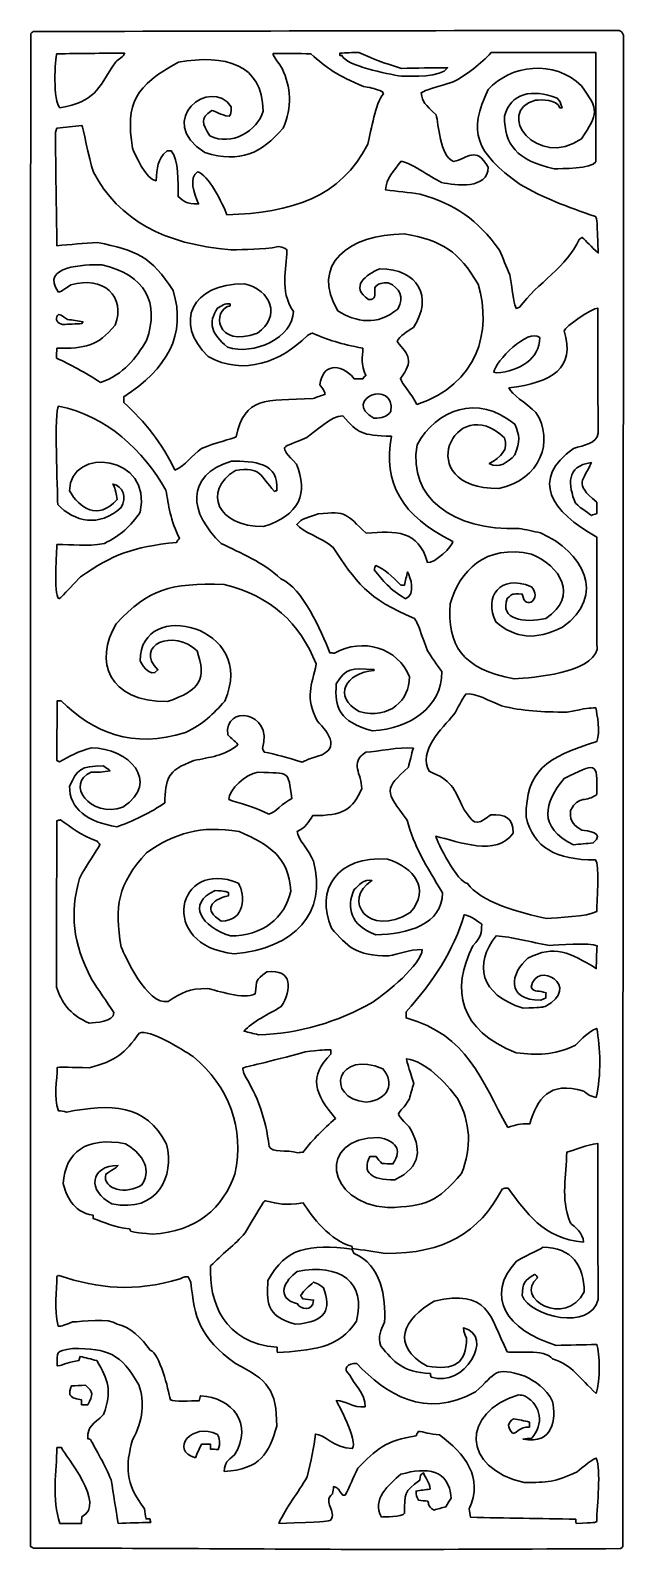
# Model space of a CAD drawing. Header units: centimetres. Extents: x 9.1 to 16.2, y -9 to 9.
import ezdxf

# ---------------------------------------------------------------- set-up
doc = ezdxf.new("R2010")
doc.units = ezdxf.units.CM
doc.header["$MEASUREMENT"] = 0
doc.layers.add('layer 1', color=7, linetype='Continuous')

msp = doc.modelspace()

# ---------------------------------------------------------------- linework, layer by layer
at = {"layer": 'layer 1', "color": 250, "lineweight": 30}
for points, knots in [([(13.34675, -9.00021), (11.95674, -8.9927), (10.56673, -8.9852), (9.17672, -8.98145), (9.17672, -8.98145), (9.16322, -8.97394), (9.14973, -8.96644), (9.14073, -8.96269), (9.14073, -8.96269), (9.14073, -2.98613), (9.14073, 2.99044), (9.14523, 8.96325), (9.14523, 8.96325), (9.15423, 8.97075), (9.16322, 8.97826), (9.17222, 8.98576), (9.17222, 8.98576), (11.48441, 8.99326), (13.80109, 8.99702), (16.11778, 9.00077), (16.11778, 9.00077), (16.14927, 8.98576), (16.14927, 8.98576), (16.17176, 8.94449), (16.17176, 8.94449), (16.16726, 2.97543), (16.16276, -2.99363), (16.16276, -8.96644), (16.16276, -8.96644), (16.15377, -8.97394), (16.14477, -8.98145), (16.13577, -8.98895), (16.13577, -8.98895), (15.2046, -8.9927), (14.27343, -8.99645), (13.34675, -9.00021)], [0, 0, 0, 0, 0.1, 0.1, 0.1, 0.1, 0.2, 0.2, 0.2, 0.2, 0.3, 0.3, 0.3, 0.3, 0.4, 0.4, 0.4, 0.4, 0.5, 0.5, 0.5, 0.5, 0.6, 0.6, 0.6, 0.6, 0.7, 0.7, 0.7, 0.7, 0.8, 0.8, 0.8, 0.8, 1, 1, 1, 1]), ([(9.49161, 8.08158), (9.40614, 8.15287), (9.42863, 8.67812), (9.45562, 8.72314), (9.45562, 8.72314), (9.72103, 8.72689), (9.98643, 8.73064), (10.25634, 8.73064), (10.25634, 8.73064), (10.25634, 8.69687), (10.17987, 8.65185), (10.15288, 8.62934), (10.15288, 8.62934), (9.91896, 8.28043), (9.91896, 8.16787), (9.49161, 8.08158)], [0, 0, 0, 0, 0.2, 0.2, 0.2, 0.2, 0.4, 0.4, 0.4, 0.4, 0.6, 0.6, 0.6, 0.6, 1, 1, 1, 1]), ([(11.47091, 6.81724), (11.41243, 6.95605), (11.25049, 7.29747), (11.12004, 7.32373), (11.12004, 7.32373), (11.01657, 7.25995), (11.07955, 7.06861), (11.13353, 6.9448), (11.13353, 6.9448), (10.97609, 6.9448), (10.97159, 6.97481), (10.89062, 7.03109), (10.89062, 7.03109), (10.89062, 7.20742), (10.90411, 7.46254), (10.80965, 7.5751), (10.80965, 7.5751), (10.79165, 7.5751), (10.77366, 7.5751), (10.76016, 7.5751), (10.76016, 7.5751), (10.63871, 7.46254), (10.6477, 7.37625), (10.62971, 7.21868), (10.62971, 7.21868), (10.51725, 7.21868), (10.3688, 7.55634), (10.35081, 7.60511), (10.35081, 7.60511), (10.26534, 8.14161), (10.38679, 8.34421), (10.89512, 8.62559), (10.89512, 8.62559), (11.43942, 8.71563), (11.89826, 8.61058), (11.89826, 8.04407), (11.89826, 8.04407), (11.83529, 7.80771), (11.5204, 7.62387), (11.26848, 7.75143), (11.26848, 7.75143), (11.17852, 7.90525), (11.14703, 7.95027), (11.29098, 8.05157), (11.29098, 8.05157), (11.34046, 8.04782), (11.38544, 7.99529), (11.4979, 7.98404), (11.4979, 7.98404), (11.5204, 8.0178), (11.5204, 8.0178), (11.5204, 8.09659), (11.5204, 8.09659), (11.28648, 8.46051), (10.59822, 7.93527), (11.21, 7.55259), (11.21, 7.55259), (11.63735, 7.42503), (11.87127, 7.54508), (12.13668, 7.84147), (12.13668, 7.84147), (12.24464, 8.09284), (12.23115, 8.3292), (12.12318, 8.55056), (12.12318, 8.55056), (12.01522, 8.70813), (12.01522, 8.70813), (12.01972, 8.72689), (12.01972, 8.72689), (12.16817, 8.72689), (12.31662, 8.72689), (12.46506, 8.72314), (12.46506, 8.72314), (12.654, 8.55431), (12.77545, 8.46426), (13.09034, 8.3367), (13.09034, 8.3367), (13.2118, 8.31419), (13.2118, 8.31419), (13.31527, 8.27292), (13.31527, 8.27292), (13.31527, 8.26542), (13.31976, 8.25792), (13.32426, 8.25041), (13.32426, 8.25041), (13.2253, 8.12661), (13.18481, 7.83022), (13.13983, 7.65388), (13.13983, 7.65388), (12.82494, 7.02359), (12.23115, 6.836), (11.47091, 6.81724)], [0, 0, 0, 0, 0.04166667, 0.04166667, 0.04166667, 0.04166667, 0.08333333, 0.08333333, 0.08333333, 0.08333333, 0.125, 0.125, 0.125, 0.125, 0.16666667, 0.16666667, 0.16666667, 0.16666667, 0.20833333, 0.20833333, 0.20833333, 0.20833333, 0.25, 0.25, 0.25, 0.25, 0.29166667, 0.29166667, 0.29166667, 0.29166667, 0.33333333, 0.33333333, 0.33333333, 0.33333333, 0.375, 0.375, 0.375, 0.375, 0.41666667, 0.41666667, 0.41666667, 0.41666667, 0.45833333, 0.45833333, 0.45833333, 0.45833333, 0.5, 0.5, 0.5, 0.5, 0.54166667, 0.54166667, 0.54166667, 0.54166667, 0.58333333, 0.58333333, 0.58333333, 0.58333333, 0.625, 0.625, 0.625, 0.625, 0.66666667, 0.66666667, 0.66666667, 0.66666667, 0.70833333, 0.70833333, 0.70833333, 0.70833333, 0.75, 0.75, 0.75, 0.75, 0.79166667, 0.79166667, 0.79166667, 0.79166667, 0.83333333, 0.83333333, 0.83333333, 0.83333333, 0.875, 0.875, 0.875, 0.875, 0.91666667, 0.91666667, 0.91666667, 0.91666667, 1, 1, 1, 1]), ([(13.54019, 8.45676), (13.36475, 8.49053), (12.88342, 8.57682), (12.83393, 8.70438), (12.83393, 8.70438), (12.82494, 8.70438), (12.81594, 8.70438), (12.80694, 8.70438), (12.80694, 8.70438), (12.80694, 8.71563), (12.80694, 8.72314), (12.80694, 8.73064), (12.80694, 8.73064), (12.87892, 8.73439), (12.95539, 8.73814), (13.03186, 8.73814), (13.03186, 8.73814), (13.18031, 8.67436), (13.34226, 8.60683), (13.54019, 8.55056), (13.54019, 8.55056), (13.72012, 8.55431), (13.90006, 8.55806), (14.08449, 8.55806), (14.08449, 8.55806), (14.01252, 8.438), (13.65715, 8.46051), (13.54019, 8.45676)], [0, 0, 0, 0, 0.125, 0.125, 0.125, 0.125, 0.25, 0.25, 0.25, 0.25, 0.375, 0.375, 0.375, 0.375, 0.5, 0.5, 0.5, 0.5, 0.625, 0.625, 0.625, 0.625, 0.75, 0.75, 0.75, 0.75, 1, 1, 1, 1]), ([(14.90321, 5.70296), (14.88072, 5.74048), (14.88072, 5.74048), (14.82224, 6.1044), (14.82224, 6.1044), (14.78175, 6.20195), (14.74126, 6.2995), (14.70078, 6.39704), (14.70078, 6.39704), (14.43537, 6.76471), (14.17896, 6.9373), (13.76061, 7.0611), (13.76061, 7.0611), (13.62116, 7.07986), (13.48621, 7.09487), (13.35125, 7.10988), (13.35125, 7.10988), (13.35125, 7.25244), (13.45472, 7.33498), (13.53119, 7.44754), (13.53119, 7.44754), (13.62566, 7.44754), (13.88207, 7.2637), (14.01252, 7.19992), (14.01252, 7.19992), (14.18346, 7.15865), (14.56583, 7.11738), (14.56583, 7.38), (14.56583, 7.38), (14.41738, 7.63888), (14.32291, 7.4813), (14.15647, 7.44754), (14.15647, 7.44754), (13.98553, 7.51882), (13.98103, 7.894), (13.94954, 7.99905), (13.94954, 7.99905), (13.81459, 8.13036), (13.7876, 8.14536), (13.7741, 8.26167), (13.7741, 8.26167), (13.81459, 8.28793), (13.81459, 8.28793), (14.15197, 8.38923), (14.15197, 8.38923), (14.31391, 8.47927), (14.48036, 8.60308), (14.60181, 8.73814), (14.60181, 8.73814), (15.01567, 8.73814), (15.42952, 8.73814), (15.84338, 8.73814), (15.84338, 8.73814), (15.84338, 8.30669), (15.84338, 7.87524), (15.84338, 7.44378), (15.84338, 7.44378), (15.79389, 7.36125), (15.42952, 7.36125), (15.34855, 7.36125), (15.34855, 7.36125), (14.89871, 7.45879), (14.75926, 7.65013), (14.75926, 7.98404), (14.75926, 7.98404), (14.83123, 8.26167), (15.08764, 8.31044), (15.38454, 8.19789), (15.38454, 8.19789), (15.42053, 8.16037), (15.42053, 8.16037), (15.44302, 8.08158), (15.44302, 8.08158), (15.43402, 8.08158), (15.42502, 8.08158), (15.41603, 8.08158), (15.41603, 8.08158), (15.37554, 8.19039), (15.2001, 8.17538), (15.12813, 8.17538), (15.12813, 8.17538), (14.6288, 8.03656), (15.15062, 7.34624), (15.67244, 7.71766), (15.67244, 7.71766), (15.87037, 8.0178), (15.88386, 8.05157), (15.67244, 8.34421), (15.67244, 8.34421), (15.34855, 8.65936), (14.83123, 8.59558), (14.56583, 8.29919), (14.56583, 8.29919), (14.32741, 7.79645), (14.41288, 7.56009), (14.94369, 7.17366), (14.94369, 7.17366), (15.2181, 7.01983), (15.497, 6.91103), (15.83888, 6.79473), (15.83888, 6.79473), (15.85687, 6.75721), (15.85687, 6.75721), (15.87037, 6.36328), (15.87037, 6.36328), (15.7804, 6.43831), (15.73541, 6.50209), (15.68143, 6.54711), (15.68143, 6.54711), (15.66794, 6.53961), (15.65444, 6.5321), (15.64545, 6.5246), (15.64545, 6.5246), (15.506, 6.2057), (15.14612, 6.00311), (14.93919, 5.72172), (14.93919, 5.72172), (14.9257, 5.71797), (14.9122, 5.71047), (14.90321, 5.70296)], [0, 0, 0, 0, 0.03225806, 0.03225806, 0.03225806, 0.03225806, 0.06451613, 0.06451613, 0.06451613, 0.06451613, 0.09677419, 0.09677419, 0.09677419, 0.09677419, 0.12903226, 0.12903226, 0.12903226, 0.12903226, 0.16129032, 0.16129032, 0.16129032, 0.16129032, 0.19354839, 0.19354839, 0.19354839, 0.19354839, 0.22580645, 0.22580645, 0.22580645, 0.22580645, 0.25806452, 0.25806452, 0.25806452, 0.25806452, 0.29032258, 0.29032258, 0.29032258, 0.29032258, 0.32258065, 0.32258065, 0.32258065, 0.32258065, 0.35483871, 0.35483871, 0.35483871, 0.35483871, 0.38709677, 0.38709677, 0.38709677, 0.38709677, 0.41935484, 0.41935484, 0.41935484, 0.41935484, 0.4516129, 0.4516129, 0.4516129, 0.4516129, 0.48387097, 0.48387097, 0.48387097, 0.48387097, 0.51612903, 0.51612903, 0.51612903, 0.51612903, 0.5483871, 0.5483871, 0.5483871, 0.5483871, 0.58064516, 0.58064516, 0.58064516, 0.58064516, 0.61290323, 0.61290323, 0.61290323, 0.61290323, 0.64516129, 0.64516129, 0.64516129, 0.64516129, 0.67741935, 0.67741935, 0.67741935, 0.67741935, 0.70967742, 0.70967742, 0.70967742, 0.70967742, 0.74193548, 0.74193548, 0.74193548, 0.74193548, 0.77419355, 0.77419355, 0.77419355, 0.77419355, 0.80645161, 0.80645161, 0.80645161, 0.80645161, 0.83870968, 0.83870968, 0.83870968, 0.83870968, 0.87096774, 0.87096774, 0.87096774, 0.87096774, 0.90322581, 0.90322581, 0.90322581, 0.90322581, 0.93548387, 0.93548387, 0.93548387, 0.93548387, 1, 1, 1, 1]), ([(10.85463, 3.78956), (10.69719, 4.11222), (10.49925, 4.36358), (10.24734, 4.59244), (10.24734, 4.59244), (10.24734, 4.61495), (10.24734, 4.63746), (10.24734, 4.65997), (10.24734, 4.65997), (10.76016, 4.98263), (10.99408, 5.40282), (10.83214, 5.91682), (10.83214, 5.91682), (10.57573, 6.32576), (10.39129, 6.39329), (9.93695, 6.48708), (9.93695, 6.48708), (9.77501, 6.47583), (9.61307, 6.46457), (9.45562, 6.44957), (9.45562, 6.44957), (9.44662, 6.89978), (9.44213, 7.34999), (9.43763, 7.79645), (9.43763, 7.79645), (9.44213, 7.81146), (9.44662, 7.82646), (9.45562, 7.84147), (9.45562, 7.84147), (9.55459, 7.85273), (9.65355, 7.86398), (9.75252, 7.87524), (9.75252, 7.87524), (9.76601, 7.86023), (9.82899, 7.49631), (9.88747, 7.31998), (9.88747, 7.31998), (10.19336, 6.75346), (10.71968, 6.46832), (11.5159, 6.40079), (11.5159, 6.40079), (11.69583, 6.40454), (11.87127, 6.40079), (12.0827, 6.43831), (12.0827, 6.43831), (12.14568, 6.42706), (12.14568, 6.42706), (12.18166, 6.40079), (12.18166, 6.40079), (12.18166, 6.15318), (12.0872, 5.93557), (12.25814, 5.6692), (12.25814, 5.6692), (12.25814, 5.36531), (11.7858, 5.1402), (11.47541, 5.249), (11.47541, 5.249), (11.28648, 5.40658), (11.24149, 5.53414), (11.35845, 5.71047), (11.35845, 5.71047), (11.40344, 5.72923), (11.44392, 5.77425), (11.5069, 5.75924), (11.5069, 5.75924), (11.5069, 5.75174), (11.5069, 5.74423), (11.5069, 5.73673), (11.5069, 5.73673), (11.28648, 5.69171), (11.33596, 5.22649), (11.83079, 5.41408), (11.83079, 5.41408), (12.11869, 5.61292), (11.99273, 5.92432), (11.67784, 5.99935), (11.67784, 5.99935), (11.04806, 5.99935), (10.83664, 5.54164), (11.24599, 5.13645), (11.24599, 5.13645), (11.67784, 4.90384), (12.10519, 5.07267), (12.42458, 5.38406), (12.42458, 5.38406), (12.44257, 5.39532), (12.46057, 5.40658), (12.48306, 5.41408), (12.48306, 5.41408), (12.67199, 5.33154), (12.81594, 5.28652), (13.08135, 5.23399), (13.08135, 5.23399), (13.07685, 5.12519), (13.05436, 5.04641), (13.11733, 4.91134), (13.11733, 4.91134), (13.10384, 4.90009), (13.09034, 4.88883), (13.08135, 4.87382), (13.08135, 4.87382), (13.04536, 4.87382), (13.00937, 4.87382), (12.97788, 4.87382), (12.97788, 4.87382), (12.80245, 5.08017), (12.60002, 5.0389), (12.57303, 4.80254), (12.57303, 4.80254), (12.63151, 4.72), (12.63151, 4.72), (12.63151, 4.68624), (12.63151, 4.68624), (12.58202, 4.67123), (12.53704, 4.65622), (12.49205, 4.63746), (12.49205, 4.63746), (11.92076, 4.61495), (11.68234, 4.66373), (11.57888, 4.1835), (11.57888, 4.1835), (11.52939, 4.16099), (11.32696, 4.11222), (11.16952, 4.04844), (11.16952, 4.04844), (11.05256, 3.9659), (10.98059, 3.84209), (10.85463, 3.78956)], [0, 0, 0, 0, 0.03030303, 0.03030303, 0.03030303, 0.03030303, 0.06060606, 0.06060606, 0.06060606, 0.06060606, 0.09090909, 0.09090909, 0.09090909, 0.09090909, 0.12121212, 0.12121212, 0.12121212, 0.12121212, 0.15151515, 0.15151515, 0.15151515, 0.15151515, 0.18181818, 0.18181818, 0.18181818, 0.18181818, 0.21212121, 0.21212121, 0.21212121, 0.21212121, 0.24242424, 0.24242424, 0.24242424, 0.24242424, 0.27272727, 0.27272727, 0.27272727, 0.27272727, 0.3030303, 0.3030303, 0.3030303, 0.3030303, 0.33333333, 0.33333333, 0.33333333, 0.33333333, 0.36363636, 0.36363636, 0.36363636, 0.36363636, 0.39393939, 0.39393939, 0.39393939, 0.39393939, 0.42424242, 0.42424242, 0.42424242, 0.42424242, 0.45454545, 0.45454545, 0.45454545, 0.45454545, 0.48484848, 0.48484848, 0.48484848, 0.48484848, 0.51515152, 0.51515152, 0.51515152, 0.51515152, 0.54545455, 0.54545455, 0.54545455, 0.54545455, 0.57575758, 0.57575758, 0.57575758, 0.57575758, 0.60606061, 0.60606061, 0.60606061, 0.60606061, 0.63636364, 0.63636364, 0.63636364, 0.63636364, 0.66666667, 0.66666667, 0.66666667, 0.66666667, 0.6969697, 0.6969697, 0.6969697, 0.6969697, 0.72727273, 0.72727273, 0.72727273, 0.72727273, 0.75757576, 0.75757576, 0.75757576, 0.75757576, 0.78787879, 0.78787879, 0.78787879, 0.78787879, 0.81818182, 0.81818182, 0.81818182, 0.81818182, 0.84848485, 0.84848485, 0.84848485, 0.84848485, 0.87878788, 0.87878788, 0.87878788, 0.87878788, 0.90909091, 0.90909091, 0.90909091, 0.90909091, 0.93939394, 0.93939394, 0.93939394, 0.93939394, 1, 1, 1, 1]), ([(13.72012, 4.56618), (13.66614, 4.68999), (13.54468, 4.80629), (13.52669, 4.87758), (13.52669, 4.87758), (13.68863, 5.08767), (13.62566, 5.15146), (13.48621, 5.31278), (13.48621, 5.31278), (13.5132, 5.38406), (13.61666, 5.43659), (13.67964, 5.48161), (13.67964, 5.48161), (13.91805, 5.83803), (13.73812, 6.17569), (13.28378, 6.17569), (13.28378, 6.17569), (13.11284, 6.10816), (12.9239, 5.96184), (13.14882, 5.81177), (13.14882, 5.81177), (13.33326, 5.81177), (13.08135, 6.01061), (13.38274, 6.01061), (13.38274, 6.01061), (13.52219, 5.94683), (13.57168, 5.84553), (13.4952, 5.69921), (13.4952, 5.69921), (13.25229, 5.49662), (13.00038, 5.54164), (12.78445, 5.6767), (12.78445, 5.6767), (12.45607, 6.22446), (12.91041, 6.58838), (13.57168, 6.58838), (13.57168, 6.58838), (14.02602, 6.51335), (14.21495, 6.38203), (14.44887, 5.99185), (14.44887, 5.99185), (14.61531, 5.42909), (14.43987, 4.80629), (13.72012, 4.56618)], [0, 0, 0, 0, 0.08333333, 0.08333333, 0.08333333, 0.08333333, 0.16666667, 0.16666667, 0.16666667, 0.16666667, 0.25, 0.25, 0.25, 0.25, 0.33333333, 0.33333333, 0.33333333, 0.33333333, 0.41666667, 0.41666667, 0.41666667, 0.41666667, 0.5, 0.5, 0.5, 0.5, 0.58333333, 0.58333333, 0.58333333, 0.58333333, 0.66666667, 0.66666667, 0.66666667, 0.66666667, 0.75, 0.75, 0.75, 0.75, 0.83333333, 0.83333333, 0.83333333, 0.83333333, 1, 1, 1, 1]), ([(9.97294, 4.8288), (9.78401, 4.95261), (9.61307, 5.0389), (9.45112, 5.11769), (9.45112, 5.11769), (9.45112, 5.15896), (9.45112, 5.19648), (9.45562, 5.23399), (9.45562, 5.23399), (9.7885, 5.23399), (9.93695, 5.25275), (10.14388, 5.50787), (10.14388, 5.50787), (10.27883, 5.84928), (9.99993, 6.10065), (9.62206, 5.98435), (9.62206, 5.98435), (9.49611, 5.90181), (9.49611, 5.90181), (9.46912, 5.90181), (9.46912, 5.90181), (9.25769, 6.2132), (9.77501, 6.22446), (9.98643, 6.22446), (9.98643, 6.22446), (10.50375, 6.10065), (10.67469, 5.778), (10.51725, 5.32779), (10.51725, 5.32779), (10.39129, 5.11394), (10.24734, 4.92635), (9.97294, 4.8288)], [0, 0, 0, 0, 0.11111111, 0.11111111, 0.11111111, 0.11111111, 0.22222222, 0.22222222, 0.22222222, 0.22222222, 0.33333333, 0.33333333, 0.33333333, 0.33333333, 0.44444444, 0.44444444, 0.44444444, 0.44444444, 0.55555556, 0.55555556, 0.55555556, 0.55555556, 0.66666667, 0.66666667, 0.66666667, 0.66666667, 0.77777778, 0.77777778, 0.77777778, 0.77777778, 1, 1, 1, 1]), ([(9.5231, 5.51538), (9.42413, 5.54164), (9.44662, 5.60167), (9.47362, 5.63543), (9.47362, 5.63543), (9.50061, 5.63168), (9.50061, 5.63168), (9.58158, 5.5754), (9.58158, 5.5754), (9.64006, 5.5679), (9.70303, 5.5604), (9.76601, 5.54914), (9.76601, 5.54914), (9.76151, 5.54164), (9.75702, 5.53414), (9.75252, 5.52663), (9.75252, 5.52663), (9.67604, 5.52288), (9.59957, 5.51913), (9.5231, 5.51538)], [0, 0, 0, 0, 0.16666667, 0.16666667, 0.16666667, 0.16666667, 0.33333333, 0.33333333, 0.33333333, 0.33333333, 0.5, 0.5, 0.5, 0.5, 0.66666667, 0.66666667, 0.66666667, 0.66666667, 1, 1, 1, 1]), ([(14.87622, 1.31715), (14.25094, 1.4297), (14.08, 1.72609), (14.11598, 2.20632), (14.11598, 2.20632), (14.22395, 2.59275), (14.53434, 2.91915), (15.07865, 2.79535), (15.07865, 2.79535), (15.41603, 2.65653), (15.64994, 2.30011), (15.24959, 2.03374), (15.24959, 2.03374), (14.98868, 1.97371), (14.70078, 2.01873), (14.79075, 2.2701), (14.79075, 2.2701), (14.86272, 2.33013), (14.83573, 2.32262), (14.97068, 2.32262), (14.97068, 2.32262), (15.00667, 2.10877), (15.2091, 2.27385), (15.07865, 2.40891), (15.07865, 2.40891), (14.70078, 2.56649), (14.51184, 2.28135), (14.65579, 1.99247), (14.65579, 1.99247), (14.89421, 1.79362), (15.11913, 1.77111), (15.44752, 1.92869), (15.44752, 1.92869), (15.97833, 2.30762), (15.68593, 2.82536), (15.18661, 3.04671), (15.18661, 3.04671), (15.10114, 3.06547), (15.01567, 3.08423), (14.9302, 3.09924), (14.9302, 3.09924), (14.14747, 3.07298), (13.61216, 3.46316), (13.72462, 4.08971), (13.72462, 4.08971), (13.94954, 4.50615), (14.43987, 4.70124), (14.88072, 4.33357), (14.88072, 4.33357), (14.93919, 4.19851), (14.95269, 4.13848), (14.88072, 3.96965), (14.88072, 3.96965), (14.80424, 3.88336), (14.69178, 3.80457), (14.57932, 3.86835), (14.57932, 3.86835), (14.71877, 3.94339), (14.81324, 4.03718), (14.75926, 4.17224), (14.75926, 4.17224), (14.17446, 4.74251), (13.63465, 3.57196), (14.69178, 3.57196), (14.69178, 3.57196), (15.18661, 3.67701), (15.35305, 4.13848), (15.13263, 4.47239), (15.13263, 4.47239), (15.01567, 4.58494), (14.84023, 4.68999), (14.81324, 4.76502), (14.81324, 4.76502), (15.33056, 4.8288), (15.60496, 4.99763), (15.46551, 5.44034), (15.46551, 5.44034), (15.479, 5.48911), (15.79839, 5.71047), (15.86587, 5.71047), (15.86587, 5.71047), (15.86587, 5.21899), (15.86587, 4.72375), (15.87037, 4.22852), (15.87037, 4.22852), (15.84788, 4.10096), (15.70842, 4.08971), (15.57797, 4.04844), (15.57797, 4.04844), (15.06065, 3.68076), (15.31256, 3.29808), (15.85237, 2.99794), (15.85237, 2.99794), (15.85237, 2.55523), (15.85237, 2.11252), (15.85687, 1.66606), (15.85687, 1.66606), (15.7894, 1.38468), (15.10564, 1.33216), (14.87622, 1.31715)], [0, 0, 0, 0, 0.03846154, 0.03846154, 0.03846154, 0.03846154, 0.07692308, 0.07692308, 0.07692308, 0.07692308, 0.11538462, 0.11538462, 0.11538462, 0.11538462, 0.15384615, 0.15384615, 0.15384615, 0.15384615, 0.19230769, 0.19230769, 0.19230769, 0.19230769, 0.23076923, 0.23076923, 0.23076923, 0.23076923, 0.26923077, 0.26923077, 0.26923077, 0.26923077, 0.30769231, 0.30769231, 0.30769231, 0.30769231, 0.34615385, 0.34615385, 0.34615385, 0.34615385, 0.38461538, 0.38461538, 0.38461538, 0.38461538, 0.42307692, 0.42307692, 0.42307692, 0.42307692, 0.46153846, 0.46153846, 0.46153846, 0.46153846, 0.5, 0.5, 0.5, 0.5, 0.53846154, 0.53846154, 0.53846154, 0.53846154, 0.57692308, 0.57692308, 0.57692308, 0.57692308, 0.61538462, 0.61538462, 0.61538462, 0.61538462, 0.65384615, 0.65384615, 0.65384615, 0.65384615, 0.69230769, 0.69230769, 0.69230769, 0.69230769, 0.73076923, 0.73076923, 0.73076923, 0.73076923, 0.76923077, 0.76923077, 0.76923077, 0.76923077, 0.80769231, 0.80769231, 0.80769231, 0.80769231, 0.84615385, 0.84615385, 0.84615385, 0.84615385, 0.88461538, 0.88461538, 0.88461538, 0.88461538, 0.92307692, 0.92307692, 0.92307692, 0.92307692, 1, 1, 1, 1]), ([(14.66479, 4.94136), (14.6513, 4.94511), (14.6423, 4.94886), (14.6333, 4.95261), (14.6333, 4.95261), (14.6513, 5.07642), (15.03816, 5.47786), (15.17761, 5.36155), (15.17761, 5.36155), (15.17761, 5.11019), (14.94369, 4.96762), (14.66479, 4.94136)], [0, 0, 0, 0, 0.25, 0.25, 0.25, 0.25, 0.5, 0.5, 0.5, 0.5, 1, 1, 1, 1]), ([(13.2118, 4.40485), (12.82044, 4.62621), (13.46371, 4.88508), (13.41423, 4.48364), (13.41423, 4.48364), (13.35125, 4.41236), (13.31527, 4.41236), (13.2118, 4.40485)], [0, 0, 0, 0, 0.33333333, 0.33333333, 0.33333333, 0.33333333, 1, 1, 1, 1]), ([(9.47811, 2.26635), (9.41064, 2.32262), (9.45562, 2.84037), (9.45562, 2.9079), (9.45562, 2.9079), (9.64456, 2.9154), (9.793, 2.87788), (10.01792, 2.92291), (10.01792, 2.92291), (10.20686, 3.0092), (10.33281, 3.12925), (10.44078, 3.29058), (10.44078, 3.29058), (10.60272, 3.9659), (9.60407, 4.0822), (9.60407, 3.5457), (9.60407, 3.5457), (9.72553, 3.33935), (9.93245, 3.18553), (10.17087, 3.44065), (10.17087, 3.44065), (10.13938, 3.59072), (10.13938, 3.59072), (10.11689, 3.62449), (10.11689, 3.62449), (10.24284, 3.60573), (10.28333, 3.46316), (10.21585, 3.34686), (10.21585, 3.34686), (9.95495, 3.10674), (9.66255, 3.17803), (9.46462, 3.38437), (9.46462, 3.38437), (9.46462, 3.54195), (9.41963, 4.5024), (9.47362, 4.54742), (9.47362, 4.54742), (10.04491, 4.43862), (10.48576, 4.01842), (10.74667, 3.5532), (10.74667, 3.5532), (10.77816, 3.37687), (10.80065, 3.18928), (10.90861, 2.98293), (10.90861, 2.98293), (10.89512, 2.96793), (10.88162, 2.95292), (10.87262, 2.93416), (10.87262, 2.93416), (10.34631, 2.87788), (10.12589, 2.79535), (9.73452, 2.52522), (9.73452, 2.52522), (9.5096, 2.28511), (9.5096, 2.28511), (9.47811, 2.26635)], [0, 0, 0, 0, 0.06666667, 0.06666667, 0.06666667, 0.06666667, 0.13333333, 0.13333333, 0.13333333, 0.13333333, 0.2, 0.2, 0.2, 0.2, 0.26666667, 0.26666667, 0.26666667, 0.26666667, 0.33333333, 0.33333333, 0.33333333, 0.33333333, 0.4, 0.4, 0.4, 0.4, 0.46666667, 0.46666667, 0.46666667, 0.46666667, 0.53333333, 0.53333333, 0.53333333, 0.53333333, 0.6, 0.6, 0.6, 0.6, 0.66666667, 0.66666667, 0.66666667, 0.66666667, 0.73333333, 0.73333333, 0.73333333, 0.73333333, 0.8, 0.8, 0.8, 0.8, 0.86666667, 0.86666667, 0.86666667, 0.86666667, 1, 1, 1, 1]), ([(13.19381, 0.70186), (12.80245, 0.81066), (12.74397, 0.97199), (12.76646, 1.25712), (12.76646, 1.25712), (12.87892, 1.44846), (12.9419, 1.44096), (13.2118, 1.4297), (13.2118, 1.4297), (13.2118, 1.42595), (13.2118, 1.4222), (13.2118, 1.4147), (13.2118, 1.4147), (12.87892, 1.39219), (12.71698, 1.10705), (13.03636, 0.93072), (13.03636, 0.93072), (13.40074, 0.82942), (13.63465, 1.06953), (13.63465, 1.33966), (13.63465, 1.33966), (13.4997, 1.68482), (13.07685, 1.81238), (12.74397, 1.62104), (12.74397, 1.62104), (12.72597, 1.62479), (12.70798, 1.62479), (12.68998, 1.62479), (12.68998, 1.62479), (12.58202, 1.89117), (12.3706, 2.39391), (12.10969, 2.50271), (12.10969, 2.50271), (11.89826, 2.7053), (11.63286, 2.80285), (11.40344, 2.92291), (11.40344, 2.92291), (11.02557, 3.27557), (10.96259, 3.72203), (11.52489, 3.89837), (11.52489, 3.89837), (11.7858, 3.89837), (12.09619, 3.87961), (12.06021, 3.5457), (12.06021, 3.5457), (12.05121, 3.5457), (12.04221, 3.54195), (12.03322, 3.5382), (12.03322, 3.5382), (11.86228, 3.72203), (11.88027, 3.83459), (11.56988, 3.78581), (11.56988, 3.78581), (11.17402, 3.5382), (11.35845, 3.12175), (11.90276, 3.12175), (11.90276, 3.12175), (12.33011, 3.24931), (12.43807, 3.52319), (12.29412, 3.86085), (12.29412, 3.86085), (12.0737, 4.10096), (12.10969, 4.04093), (12.41558, 4.176), (12.41558, 4.176), (12.51905, 4.24728), (12.70798, 4.43487), (12.84293, 4.43487), (12.84293, 4.43487), (13.02737, 4.22102), (13.06335, 4.20601), (13.41873, 4.191), (13.41873, 4.191), (13.31976, 3.64325), (13.54019, 3.24181), (14.14747, 2.94542), (14.14747, 2.94542), (14.14747, 2.89664), (13.93155, 2.67529), (13.84608, 2.6978), (13.84608, 2.6978), (13.73812, 3.08423), (13.47271, 3.06922), (13.12183, 3.04296), (13.12183, 3.04296), (12.87442, 3.27182), (12.89691, 3.30559), (12.55053, 3.27182), (12.55053, 3.27182), (12.43807, 3.23055), (12.3571, 3.22305), (12.29862, 3.14426), (12.29862, 3.14426), (12.3661, 3.05797), (12.58652, 2.99419), (12.73047, 2.87413), (12.73047, 2.87413), (12.99138, 2.47645), (13.13533, 2.25884), (13.69313, 2.03374), (13.69313, 2.03374), (13.72912, 1.97746), (13.72912, 1.97746), (13.84608, 1.65106), (13.84608, 1.65106), (13.90006, 1.56852), (13.95854, 1.48598), (14.01702, 1.40344), (14.01702, 1.40344), (14.01702, 0.98324), (13.64815, 0.72812), (13.19381, 0.70186)], [0, 0, 0, 0, 0.03448276, 0.03448276, 0.03448276, 0.03448276, 0.06896552, 0.06896552, 0.06896552, 0.06896552, 0.10344828, 0.10344828, 0.10344828, 0.10344828, 0.13793103, 0.13793103, 0.13793103, 0.13793103, 0.17241379, 0.17241379, 0.17241379, 0.17241379, 0.20689655, 0.20689655, 0.20689655, 0.20689655, 0.24137931, 0.24137931, 0.24137931, 0.24137931, 0.27586207, 0.27586207, 0.27586207, 0.27586207, 0.31034483, 0.31034483, 0.31034483, 0.31034483, 0.34482759, 0.34482759, 0.34482759, 0.34482759, 0.37931034, 0.37931034, 0.37931034, 0.37931034, 0.4137931, 0.4137931, 0.4137931, 0.4137931, 0.44827586, 0.44827586, 0.44827586, 0.44827586, 0.48275862, 0.48275862, 0.48275862, 0.48275862, 0.51724138, 0.51724138, 0.51724138, 0.51724138, 0.55172414, 0.55172414, 0.55172414, 0.55172414, 0.5862069, 0.5862069, 0.5862069, 0.5862069, 0.62068966, 0.62068966, 0.62068966, 0.62068966, 0.65517241, 0.65517241, 0.65517241, 0.65517241, 0.68965517, 0.68965517, 0.68965517, 0.68965517, 0.72413793, 0.72413793, 0.72413793, 0.72413793, 0.75862069, 0.75862069, 0.75862069, 0.75862069, 0.79310345, 0.79310345, 0.79310345, 0.79310345, 0.82758621, 0.82758621, 0.82758621, 0.82758621, 0.86206897, 0.86206897, 0.86206897, 0.86206897, 0.89655172, 0.89655172, 0.89655172, 0.89655172, 0.93103448, 0.93103448, 0.93103448, 0.93103448, 1, 1, 1, 1]), ([(15.7894, 3.25306), (15.7759, 3.27182), (15.67244, 3.3281), (15.60046, 3.39938), (15.60046, 3.39938), (15.51499, 3.61323), (15.4835, 3.83834), (15.7894, 3.87961), (15.7894, 3.87961), (15.69943, 3.6545), (15.56897, 3.647), (15.85237, 3.41064), (15.85237, 3.41064), (15.85237, 3.36561), (15.85237, 3.32059), (15.85237, 3.27557), (15.85237, 3.27557), (15.82988, 3.26807), (15.80739, 3.26056), (15.7894, 3.25306)], [0, 0, 0, 0, 0.16666667, 0.16666667, 0.16666667, 0.16666667, 0.33333333, 0.33333333, 0.33333333, 0.33333333, 0.5, 0.5, 0.5, 0.5, 0.66666667, 0.66666667, 0.66666667, 0.66666667, 1, 1, 1, 1]), ([(13.58517, 2.26635), (13.39624, 2.3789), (13.32426, 2.47645), (13.2163, 2.60776), (13.2163, 2.60776), (13.2208, 2.62652), (13.2253, 2.64528), (13.23429, 2.66028), (13.23429, 2.66028), (13.34226, 2.61526), (13.42323, 2.53647), (13.53119, 2.42767), (13.53119, 2.42767), (13.54468, 2.42767), (13.55818, 2.42767), (13.57617, 2.42767), (13.57617, 2.42767), (13.58517, 2.4802), (13.59867, 2.53272), (13.61216, 2.58525), (13.61216, 2.58525), (13.64365, 2.52147), (13.71562, 2.31887), (13.58517, 2.26635)], [0, 0, 0, 0, 0.14285714, 0.14285714, 0.14285714, 0.14285714, 0.28571429, 0.28571429, 0.28571429, 0.28571429, 0.42857143, 0.42857143, 0.42857143, 0.42857143, 0.57142857, 0.57142857, 0.57142857, 0.57142857, 0.71428571, 0.71428571, 0.71428571, 0.71428571, 1, 1, 1, 1]), ([(10.16637, -0.43492), (9.81549, -0.3824), (9.60407, -0.22107), (9.60407, 0.0453), (9.60407, 0.0453), (9.70303, 0.24415), (9.72553, 0.28541), (10.00893, 0.28541), (10.00893, 0.28541), (10.03592, 0.2554), (10.06741, 0.2479), (10.0854, 0.22914), (10.0854, 0.22914), (10.00893, 0.21038), (9.93695, 0.21038), (9.86048, 0.21038), (9.86048, 0.21038), (9.55009, 0.08282), (9.84698, -0.34113), (10.23835, -0.20232), (10.23835, -0.20232), (10.69269, 0.09783), (10.30132, 0.49927), (9.86498, 0.49927), (9.86498, 0.49927), (9.70753, 0.458), (9.60407, 0.40172), (9.48711, 0.33419), (9.48711, 0.33419), (9.47362, 0.34169), (9.46462, 0.34544), (9.45562, 0.34919), (9.45562, 0.34919), (9.45562, 0.58556), (9.45562, 0.82192), (9.46012, 1.05828), (9.46012, 1.05828), (9.47362, 1.05828), (9.48711, 1.05828), (9.5051, 1.05828), (9.5051, 1.05828), (9.88297, 0.6831), (10.35081, 0.48051), (10.98059, 0.6831), (10.98059, 0.6831), (11.18751, 0.7769), (11.30897, 0.9007), (11.44392, 1.05453), (11.44392, 1.05453), (11.84428, 1.93994), (10.44078, 2.29261), (10.44078, 1.531), (10.44078, 1.531), (10.44078, 1.531), (10.55773, 1.30214), (10.6522, 1.4222), (10.6522, 1.4222), (10.3598, 1.71484), (10.84563, 1.92118), (11.11554, 1.64731), (11.11554, 1.64731), (11.2325, 1.32841), (11.16052, 1.18209), (10.76466, 1.04702), (10.76466, 1.04702), (10.06291, 1.04702), (9.89197, 1.52725), (10.15737, 1.96996), (10.15737, 1.96996), (10.55324, 2.3864), (10.78715, 2.45394), (11.43942, 2.43518), (11.43942, 2.43518), (11.98823, 2.30011), (12.33461, 1.98121), (12.52804, 1.49348), (12.52804, 1.49348), (12.47856, 1.23086), (12.38859, 1.10705), (12.54154, 0.81817), (12.54154, 0.81817), (12.68099, 0.67185), (12.84293, 0.46175), (12.48756, 0.38296), (12.48756, 0.38296), (12.44257, 0.36795), (12.40209, 0.34919), (12.3616, 0.33044), (12.3616, 0.33044), (12.18166, 0.38296), (12.05121, 0.42423), (11.91176, 0.45049), (11.91176, 0.45049), (11.90276, 0.4655), (11.89826, 0.48051), (11.89376, 0.49176), (11.89376, 0.49176), (12.01972, 0.93822), (11.43493, 1.01701), (11.47991, 0.65309), (11.47991, 0.65309), (11.5204, 0.60807), (11.56538, 0.58556), (11.60137, 0.53678), (11.60137, 0.53678), (11.43942, 0.40172), (11.26848, 0.39046), (11.07955, 0.34919), (11.07955, 0.34919), (10.74667, 0.22539), (10.74667, 0.12784), (10.73317, -0.15354), (10.73317, -0.15354), (10.58922, -0.25484), (10.32382, -0.38615), (10.16637, -0.43492)], [0, 0, 0, 0, 0.03333333, 0.03333333, 0.03333333, 0.03333333, 0.06666667, 0.06666667, 0.06666667, 0.06666667, 0.1, 0.1, 0.1, 0.1, 0.13333333, 0.13333333, 0.13333333, 0.13333333, 0.16666667, 0.16666667, 0.16666667, 0.16666667, 0.2, 0.2, 0.2, 0.2, 0.23333333, 0.23333333, 0.23333333, 0.23333333, 0.26666667, 0.26666667, 0.26666667, 0.26666667, 0.3, 0.3, 0.3, 0.3, 0.33333333, 0.33333333, 0.33333333, 0.33333333, 0.36666667, 0.36666667, 0.36666667, 0.36666667, 0.4, 0.4, 0.4, 0.4, 0.43333333, 0.43333333, 0.43333333, 0.43333333, 0.46666667, 0.46666667, 0.46666667, 0.46666667, 0.5, 0.5, 0.5, 0.5, 0.53333333, 0.53333333, 0.53333333, 0.53333333, 0.56666667, 0.56666667, 0.56666667, 0.56666667, 0.6, 0.6, 0.6, 0.6, 0.63333333, 0.63333333, 0.63333333, 0.63333333, 0.66666667, 0.66666667, 0.66666667, 0.66666667, 0.7, 0.7, 0.7, 0.7, 0.73333333, 0.73333333, 0.73333333, 0.73333333, 0.76666667, 0.76666667, 0.76666667, 0.76666667, 0.8, 0.8, 0.8, 0.8, 0.83333333, 0.83333333, 0.83333333, 0.83333333, 0.86666667, 0.86666667, 0.86666667, 0.86666667, 0.9, 0.9, 0.9, 0.9, 0.93333333, 0.93333333, 0.93333333, 0.93333333, 1, 1, 1, 1]), ([(15.26308, -1.52294), (14.94369, -1.45541), (14.46236, -1.32409), (14.32291, -1.10649), (14.32291, -1.10649), (14.20595, -1.10649), (13.95854, -0.61126), (13.94504, -0.54748), (13.94504, -0.54748), (14.21495, -0.61126), (14.66929, -0.79509), (14.86272, -0.50996), (14.86272, -0.50996), (14.86272, -0.31487), (14.76376, -0.29236), (14.59731, -0.29236), (14.59731, -0.29236), (14.39938, -0.45744), (14.38589, -0.37114), (14.28243, -0.23608), (14.28243, -0.23608), (14.15197, 0.0378), (14.13398, 0.11283), (13.86857, 0.22163), (13.86857, 0.22163), (13.72912, 0.458), (14.02152, 0.73187), (14.16097, 0.8932), (14.16097, 0.8932), (14.20595, 0.97574), (14.25094, 1.05828), (14.30042, 1.13707), (14.30042, 1.13707), (14.39938, 1.15582), (14.59731, 1.05077), (14.72327, 0.99825), (14.72327, 0.99825), (14.98418, 0.93447), (15.1956, 0.92321), (15.5015, 0.92321), (15.5015, 0.92321), (15.75341, 0.97199), (15.75341, 0.97199), (15.84338, 0.97199), (15.84338, 0.97199), (15.85237, 0.89695), (15.90635, 0.68685), (15.85237, 0.5743), (15.85237, 0.5743), (15.24959, 0.38671), (15.01567, 0.22914), (15.01567, -0.31862), (15.01567, -0.31862), (15.10114, -0.68254), (15.37104, -0.82886), (15.83888, -0.82886), (15.83888, -0.82886), (15.88836, -0.87013), (15.85687, -1.3391), (15.85237, -1.4404), (15.85237, -1.4404), (15.74441, -1.50043), (15.37554, -1.51168), (15.26308, -1.52294)], [0, 0, 0, 0, 0.05882353, 0.05882353, 0.05882353, 0.05882353, 0.11764706, 0.11764706, 0.11764706, 0.11764706, 0.17647059, 0.17647059, 0.17647059, 0.17647059, 0.23529412, 0.23529412, 0.23529412, 0.23529412, 0.29411765, 0.29411765, 0.29411765, 0.29411765, 0.35294118, 0.35294118, 0.35294118, 0.35294118, 0.41176471, 0.41176471, 0.41176471, 0.41176471, 0.47058824, 0.47058824, 0.47058824, 0.47058824, 0.52941176, 0.52941176, 0.52941176, 0.52941176, 0.58823529, 0.58823529, 0.58823529, 0.58823529, 0.64705882, 0.64705882, 0.64705882, 0.64705882, 0.70588235, 0.70588235, 0.70588235, 0.70588235, 0.76470588, 0.76470588, 0.76470588, 0.76470588, 0.82352941, 0.82352941, 0.82352941, 0.82352941, 0.88235294, 0.88235294, 0.88235294, 0.88235294, 1, 1, 1, 1]), ([(11.84428, -2.89983), (11.7858, -2.88483), (11.72732, -2.86982), (11.67334, -2.85857), (11.67334, -2.85857), (11.76331, -2.74601), (11.97474, -2.65222), (12.11419, -2.56593), (12.11419, -2.56593), (12.23564, -2.36333), (12.25814, -2.11947), (11.94325, -2.15323), (11.94325, -2.15323), (11.7948, -2.26579), (11.83079, -2.23952), (11.8038, -2.41586), (11.8038, -2.41586), (11.67334, -2.48714), (11.34946, -2.37459), (11.24149, -2.35208), (11.24149, -2.35208), (11.01207, -2.35208), (10.9446, -2.3971), (10.77366, -2.5059), (10.77366, -2.5059), (10.51725, -2.55467), (10.26084, -1.95064), (10.21585, -1.8606), (10.21585, -1.8606), (10.13488, -1.37662), (10.17537, -1.11775), (10.51725, -0.74257), (10.51725, -0.74257), (10.85463, -0.50996), (11.15153, -0.41617), (11.61486, -0.4912), (11.61486, -0.4912), (11.98373, -0.65253), (12.19966, -0.79509), (12.22665, -1.19653), (12.22665, -1.19653), (12.15917, -1.51543), (11.88927, -1.72928), (11.5114, -1.72928), (11.5114, -1.72928), (11.16952, -1.61673), (10.98508, -1.35411), (11.33146, -1.18903), (11.33146, -1.18903), (11.45292, -1.20028), (11.45292, -1.20028), (11.48891, -1.21529), (11.48891, -1.21529), (11.48891, -1.22655), (11.48891, -1.2378), (11.48891, -1.25281), (11.48891, -1.25281), (11.27748, -1.30533), (11.18751, -1.41789), (11.40344, -1.55295), (11.40344, -1.55295), (11.69134, -1.55295), (11.69134, -1.24906), (11.60587, -1.10274), (11.60587, -1.10274), (10.87712, -0.79885), (10.63871, -1.84559), (11.55638, -1.93938), (11.55638, -1.93938), (12.27163, -1.87935), (12.66299, -1.45165), (12.49655, -0.84387), (12.49655, -0.84387), (12.44707, -0.71256), (12.30312, -0.57374), (12.30312, -0.4912), (12.30312, -0.4912), (12.40658, -0.43868), (12.43358, -0.38615), (12.48756, -0.30361), (12.48756, -0.30361), (12.84293, -0.30361), (12.95989, -0.23608), (13.06785, 0.01904), (13.06785, 0.01904), (13.06785, 0.18787), (12.9194, 0.32293), (13.11733, 0.44674), (13.11733, 0.44674), (13.26578, 0.45424), (13.5042, 0.51427), (13.67964, 0.49551), (13.67964, 0.49551), (13.65715, 0.42048), (13.63915, 0.34544), (13.62116, 0.27041), (13.62116, 0.27041), (13.33326, 0.01154), (13.33776, -0.00722), (13.60766, -0.35614), (13.60766, -0.35614), (13.68414, -0.66753), (13.83258, -0.89639), (14.02602, -1.21904), (14.02602, -1.21904), (14.02602, -1.58672), (13.60766, -1.71428), (13.23429, -1.71428), (13.23429, -1.71428), (12.9329, -1.60548), (12.88342, -1.39162), (12.97788, -1.17777), (12.97788, -1.17777), (13.02287, -1.14026), (13.09484, -1.04271), (13.18931, -1.07272), (13.18931, -1.07272), (12.82944, -1.29783), (13.14433, -1.76305), (13.64365, -1.45165), (13.64365, -1.45165), (13.88656, -1.16652), (13.68863, -0.92641), (13.37374, -0.8176), (13.37374, -0.8176), (12.77545, -0.77634), (12.51455, -1.18153), (12.70798, -1.63549), (12.70798, -1.63549), (12.89691, -1.85309), (12.99588, -1.96565), (13.38724, -1.96565), (13.38724, -1.96565), (13.5042, -1.94313), (13.62566, -1.89061), (13.7831, -1.89061), (13.7831, -1.89061), (13.7831, -2.06319), (13.35575, -2.40835), (13.19831, -2.5134), (13.19831, -2.5134), (12.78445, -2.74976), (12.32111, -2.88858), (11.84428, -2.89983)], [0, 0, 0, 0, 0.02702703, 0.02702703, 0.02702703, 0.02702703, 0.05405405, 0.05405405, 0.05405405, 0.05405405, 0.08108108, 0.08108108, 0.08108108, 0.08108108, 0.10810811, 0.10810811, 0.10810811, 0.10810811, 0.13513514, 0.13513514, 0.13513514, 0.13513514, 0.16216216, 0.16216216, 0.16216216, 0.16216216, 0.18918919, 0.18918919, 0.18918919, 0.18918919, 0.21621622, 0.21621622, 0.21621622, 0.21621622, 0.24324324, 0.24324324, 0.24324324, 0.24324324, 0.27027027, 0.27027027, 0.27027027, 0.27027027, 0.2972973, 0.2972973, 0.2972973, 0.2972973, 0.32432432, 0.32432432, 0.32432432, 0.32432432, 0.35135135, 0.35135135, 0.35135135, 0.35135135, 0.37837838, 0.37837838, 0.37837838, 0.37837838, 0.40540541, 0.40540541, 0.40540541, 0.40540541, 0.43243243, 0.43243243, 0.43243243, 0.43243243, 0.45945946, 0.45945946, 0.45945946, 0.45945946, 0.48648649, 0.48648649, 0.48648649, 0.48648649, 0.51351351, 0.51351351, 0.51351351, 0.51351351, 0.54054054, 0.54054054, 0.54054054, 0.54054054, 0.56756757, 0.56756757, 0.56756757, 0.56756757, 0.59459459, 0.59459459, 0.59459459, 0.59459459, 0.62162162, 0.62162162, 0.62162162, 0.62162162, 0.64864865, 0.64864865, 0.64864865, 0.64864865, 0.67567568, 0.67567568, 0.67567568, 0.67567568, 0.7027027, 0.7027027, 0.7027027, 0.7027027, 0.72972973, 0.72972973, 0.72972973, 0.72972973, 0.75675676, 0.75675676, 0.75675676, 0.75675676, 0.78378378, 0.78378378, 0.78378378, 0.78378378, 0.81081081, 0.81081081, 0.81081081, 0.81081081, 0.83783784, 0.83783784, 0.83783784, 0.83783784, 0.86486486, 0.86486486, 0.86486486, 0.86486486, 0.89189189, 0.89189189, 0.89189189, 0.89189189, 0.91891892, 0.91891892, 0.91891892, 0.91891892, 0.94594595, 0.94594595, 0.94594595, 0.94594595, 1, 1, 1, 1]), ([(11.96574, -0.28485), (11.7903, -0.19106), (11.62836, -0.1648), (11.49341, -0.11227), (11.49341, -0.11227), (11.49341, 0.01154), (11.69134, 0.18787), (11.83978, 0.21038), (11.83978, 0.21038), (12.21765, 0.19537), (12.19066, 0.24039), (12.24014, -0.10102), (12.24014, -0.10102), (12.13218, -0.14979), (12.04221, -0.26985), (11.96574, -0.28485)], [0, 0, 0, 0, 0.2, 0.2, 0.2, 0.2, 0.4, 0.4, 0.4, 0.4, 0.6, 0.6, 0.6, 0.6, 1, 1, 1, 1]), ([(15.57797, -0.64878), (15.15062, -0.44243), (15.23159, -0.14979), (15.46551, 0.13534), (15.46551, 0.13534), (15.83438, 0.31543), (15.87037, 0.3567), (15.85237, -0.05224), (15.85237, -0.05224), (15.73092, -0.15354), (15.64095, -0.05224), (15.54198, -0.24358), (15.54198, -0.24358), (15.54198, -0.33363), (15.53748, -0.40116), (15.67694, -0.47619), (15.67694, -0.47619), (15.73991, -0.4837), (15.96034, -0.50246), (15.81189, -0.62626), (15.81189, -0.62626), (15.73092, -0.63377), (15.65444, -0.64127), (15.57797, -0.64878)], [0, 0, 0, 0, 0.14285714, 0.14285714, 0.14285714, 0.14285714, 0.28571429, 0.28571429, 0.28571429, 0.28571429, 0.42857143, 0.42857143, 0.42857143, 0.42857143, 0.57142857, 0.57142857, 0.57142857, 0.57142857, 0.71428571, 0.71428571, 0.71428571, 0.71428571, 1, 1, 1, 1]), ([(9.83799, -2.76102), (9.59507, -2.65972), (9.5051, -2.50215), (9.45112, -2.33707), (9.45112, -2.33707), (9.45112, -1.67676), (9.45112, -1.0202), (9.45562, -0.36364), (9.45562, -0.36364), (9.46912, -0.35989), (9.48261, -0.35614), (9.49611, -0.35239), (9.49611, -0.35239), (9.62206, -0.43868), (9.72553, -0.53247), (9.93245, -0.60751), (9.93245, -0.60751), (9.94145, -0.61876), (9.95045, -0.63002), (9.96394, -0.64502), (9.96394, -0.64502), (9.94145, -0.70505), (9.811, -0.87763), (9.72103, -1.04646), (9.72103, -1.04646), (9.60857, -1.47792), (9.64006, -1.80432), (9.86498, -2.23952), (9.86498, -2.23952), (9.95045, -2.37084), (10.04042, -2.50215), (10.13038, -2.63721), (10.13038, -2.63721), (10.13038, -2.74601), (9.90996, -2.75727), (9.83799, -2.76102)], [0, 0, 0, 0, 0.1, 0.1, 0.1, 0.1, 0.2, 0.2, 0.2, 0.2, 0.3, 0.3, 0.3, 0.3, 0.4, 0.4, 0.4, 0.4, 0.5, 0.5, 0.5, 0.5, 0.6, 0.6, 0.6, 0.6, 0.7, 0.7, 0.7, 0.7, 0.8, 0.8, 0.8, 0.8, 1, 1, 1, 1]), ([(14.79974, -3.9991), (14.48036, -3.43634), (14.33191, -2.90359), (13.59417, -2.70099), (13.59417, -2.70099), (13.59417, -2.67473), (13.59417, -2.65222), (13.59417, -2.62971), (13.59417, -2.62971), (13.91356, -2.27329), (14.16097, -1.89811), (14.28243, -1.47792), (14.28243, -1.47792), (14.3409, -1.48542), (14.39938, -1.52294), (14.48935, -1.59047), (14.48935, -1.59047), (14.48935, -1.69552), (14.48485, -1.73679), (14.38589, -1.84559), (14.38589, -1.84559), (14.12048, -2.36333), (14.22395, -2.85106), (14.89871, -3.11369), (14.89871, -3.11369), (15.15062, -3.13995), (15.32606, -3.1512), (15.60046, -3.02364), (15.60046, -3.02364), (15.68143, -2.94486), (15.75341, -2.86607), (15.85237, -2.8248), (15.85237, -2.8248), (15.89736, -3.0424), (15.90635, -3.38381), (15.84788, -3.64268), (15.84788, -3.64268), (15.7669, -3.63143), (15.72192, -3.58641), (15.69943, -3.56765), (15.69943, -3.56765), (15.28557, -3.44009), (15.14612, -3.6652), (15.06065, -3.95408), (15.06065, -3.95408), (14.9347, -3.95408), (14.89421, -3.96534), (14.79974, -3.9991)], [0, 0, 0, 0, 0.07692308, 0.07692308, 0.07692308, 0.07692308, 0.15384615, 0.15384615, 0.15384615, 0.15384615, 0.23076923, 0.23076923, 0.23076923, 0.23076923, 0.30769231, 0.30769231, 0.30769231, 0.30769231, 0.38461538, 0.38461538, 0.38461538, 0.38461538, 0.46153846, 0.46153846, 0.46153846, 0.46153846, 0.53846154, 0.53846154, 0.53846154, 0.53846154, 0.61538462, 0.61538462, 0.61538462, 0.61538462, 0.69230769, 0.69230769, 0.69230769, 0.69230769, 0.76923077, 0.76923077, 0.76923077, 0.76923077, 0.84615385, 0.84615385, 0.84615385, 0.84615385, 1, 1, 1, 1]), ([(14.97968, -2.58469), (14.46236, -2.42336), (14.39938, -2.05944), (14.66029, -1.72928), (14.66029, -1.72928), (14.84473, -1.73679), (15.06965, -1.80432), (15.29457, -1.84184), (15.29457, -1.84184), (15.37554, -1.84184), (15.7759, -1.80057), (15.85687, -1.84559), (15.85687, -1.84559), (15.85237, -1.93563), (15.84788, -2.02567), (15.84788, -2.11572), (15.84788, -2.11572), (15.52849, -1.92438), (15.35755, -1.83058), (15.03816, -1.99191), (15.03816, -1.99191), (14.83123, -2.16449), (14.76825, -2.49089), (15.19111, -2.49089), (15.19111, -2.49089), (15.2091, -2.47964), (15.22709, -2.47213), (15.24959, -2.46463), (15.24959, -2.46463), (15.24959, -2.44212), (15.24959, -2.42336), (15.25408, -2.4046), (15.25408, -2.4046), (15.16861, -2.36708), (15.11913, -2.4046), (15.07415, -2.33707), (15.07415, -2.33707), (15.13713, -2.00316), (15.69043, -2.33332), (15.24059, -2.56593), (15.24059, -2.56593), (15.19111, -2.57718), (15.19111, -2.57718), (14.97968, -2.58469)], [0, 0, 0, 0, 0.08333333, 0.08333333, 0.08333333, 0.08333333, 0.16666667, 0.16666667, 0.16666667, 0.16666667, 0.25, 0.25, 0.25, 0.25, 0.33333333, 0.33333333, 0.33333333, 0.33333333, 0.41666667, 0.41666667, 0.41666667, 0.41666667, 0.5, 0.5, 0.5, 0.5, 0.58333333, 0.58333333, 0.58333333, 0.58333333, 0.66666667, 0.66666667, 0.66666667, 0.66666667, 0.75, 0.75, 0.75, 0.75, 0.83333333, 0.83333333, 0.83333333, 0.83333333, 1, 1, 1, 1]), ([(10.58472, -5.26345), (10.3778, -5.24094), (10.3778, -5.24094), (10.32831, -5.22593), (10.32831, -5.22593), (10.32382, -5.21467), (10.31932, -5.20717), (10.31482, -5.19967), (10.31482, -5.19967), (10.13038, -5.18091), (10.01343, -5.12088), (9.88297, -5.07586), (9.88297, -5.07586), (9.88297, -5.06085), (9.88297, -5.0496), (9.88297, -5.03834), (9.88297, -5.03834), (9.63106, -4.99707), (9.56808, -4.79448), (9.5276, -4.66316), (9.5276, -4.66316), (9.55909, -4.28799), (9.7975, -4.10415), (10.26984, -4.19044), (10.26984, -4.19044), (10.43628, -4.29549), (10.59372, -4.46057), (10.46327, -4.67817), (10.46327, -4.67817), (10.28783, -4.79823), (9.98643, -4.7382), (10.03592, -4.55061), (10.03592, -4.55061), (10.04042, -4.54686), (10.17537, -4.46432), (10.17987, -4.44931), (10.17987, -4.44931), (9.84698, -4.44931), (9.811, -4.75321), (10.10789, -4.90328), (10.10789, -4.90328), (10.6522, -5.01583), (10.85013, -4.57312), (10.75566, -4.19795), (10.75566, -4.19795), (10.50825, -3.71397), (10.0944, -3.71772), (9.56808, -3.81527), (9.56808, -3.81527), (9.53659, -3.80776), (9.5051, -3.80401), (9.47362, -3.80026), (9.47362, -3.80026), (9.41064, -3.64268), (9.46012, -3.43634), (9.46012, -3.28627), (9.46012, -3.28627), (9.5231, -3.27876), (9.61307, -3.29002), (9.83799, -3.29002), (9.83799, -3.29002), (10.14838, -3.21874), (10.26084, -3.11369), (10.43178, -2.88108), (10.43178, -2.88108), (10.55773, -2.82855), (10.9356, -3.07242), (11.07055, -3.15871), (11.07055, -3.15871), (11.4979, -3.51512), (11.67784, -4.00285), (11.56538, -4.55061), (11.56538, -4.55061), (11.42143, -4.9483), (11.12004, -5.23343), (10.58472, -5.26345)], [0, 0, 0, 0, 0.05, 0.05, 0.05, 0.05, 0.1, 0.1, 0.1, 0.1, 0.15, 0.15, 0.15, 0.15, 0.2, 0.2, 0.2, 0.2, 0.25, 0.25, 0.25, 0.25, 0.3, 0.3, 0.3, 0.3, 0.35, 0.35, 0.35, 0.35, 0.4, 0.4, 0.4, 0.4, 0.45, 0.45, 0.45, 0.45, 0.5, 0.5, 0.5, 0.5, 0.55, 0.55, 0.55, 0.55, 0.6, 0.6, 0.6, 0.6, 0.65, 0.65, 0.65, 0.65, 0.7, 0.7, 0.7, 0.7, 0.75, 0.75, 0.75, 0.75, 0.8, 0.8, 0.8, 0.8, 0.85, 0.85, 0.85, 0.85, 0.9, 0.9, 0.9, 0.9, 1, 1, 1, 1]), ([(12.31212, -4.29924), (12.16817, -4.25422), (12.00623, -4.30675), (11.97024, -4.22421), (11.97024, -4.22421), (11.92975, -3.88655), (11.83529, -3.63518), (11.66884, -3.35755), (11.66884, -3.35755), (11.66435, -3.33504), (11.65985, -3.31253), (11.65985, -3.29377), (11.65985, -3.29377), (11.67784, -3.27876), (11.96574, -3.22624), (12.39759, -3.10243), (12.39759, -3.10243), (12.57752, -3.07992), (12.57752, -3.07992), (12.70348, -3.07992), (12.70348, -3.07992), (12.70348, -3.09493), (12.70348, -3.10993), (12.70348, -3.12869), (12.70348, -3.12869), (12.43807, -3.39507), (12.50105, -3.59391), (12.75746, -3.8903), (12.75746, -3.8903), (12.60901, -4.02912), (12.49655, -4.12291), (12.3751, -4.29174), (12.3751, -4.29174), (12.3526, -4.29174), (12.33011, -4.29549), (12.31212, -4.29924)], [0, 0, 0, 0, 0.1, 0.1, 0.1, 0.1, 0.2, 0.2, 0.2, 0.2, 0.3, 0.3, 0.3, 0.3, 0.4, 0.4, 0.4, 0.4, 0.5, 0.5, 0.5, 0.5, 0.6, 0.6, 0.6, 0.6, 0.7, 0.7, 0.7, 0.7, 0.8, 0.8, 0.8, 0.8, 1, 1, 1, 1]), ([(13.37374, -4.9483), (12.6405, -4.89577), (12.53254, -4.11541), (13.27028, -4.11541), (13.27028, -4.11541), (13.46371, -4.16043), (13.55818, -4.25047), (13.43672, -4.43056), (13.43672, -4.43056), (13.39174, -4.4268), (13.34675, -4.4268), (13.30627, -4.4268), (13.30627, -4.4268), (13.28378, -4.39679), (13.26128, -4.37053), (13.23879, -4.34426), (13.23879, -4.34426), (13.2118, -4.34426), (13.18481, -4.34426), (13.16232, -4.34426), (13.16232, -4.34426), (13.07235, -4.5356), (13.17581, -4.61814), (13.45921, -4.61814), (13.45921, -4.61814), (13.7831, -4.46807), (13.7786, -4.23546), (13.63015, -3.9916), (13.63015, -3.9916), (13.42323, -3.7815), (13.5087, -3.87905), (13.63465, -3.65769), (13.63465, -3.65769), (13.64815, -3.59766), (13.66614, -3.53764), (13.68414, -3.47761), (13.68414, -3.47761), (13.62116, -3.26), (13.60766, -3.2525), (13.59867, -3.18497), (13.59867, -3.18497), (13.82359, -3.21123), (14.0575, -3.4626), (14.20595, -3.65769), (14.20595, -3.65769), (14.3544, -3.93532), (14.37689, -4.23171), (14.25094, -4.54311), (14.25094, -4.54311), (13.96304, -4.88077), (13.82809, -4.93329), (13.37374, -4.9483)], [0, 0, 0, 0, 0.07142857, 0.07142857, 0.07142857, 0.07142857, 0.14285714, 0.14285714, 0.14285714, 0.14285714, 0.21428571, 0.21428571, 0.21428571, 0.21428571, 0.28571429, 0.28571429, 0.28571429, 0.28571429, 0.35714286, 0.35714286, 0.35714286, 0.35714286, 0.42857143, 0.42857143, 0.42857143, 0.42857143, 0.5, 0.5, 0.5, 0.5, 0.57142857, 0.57142857, 0.57142857, 0.57142857, 0.64285714, 0.64285714, 0.64285714, 0.64285714, 0.71428571, 0.71428571, 0.71428571, 0.71428571, 0.78571429, 0.78571429, 0.78571429, 0.78571429, 0.85714286, 0.85714286, 0.85714286, 0.85714286, 1, 1, 1, 1]), ([(13.12183, -3.69896), (12.60901, -3.64644), (12.78895, -3.06491), (13.31976, -3.30503), (13.31976, -3.30503), (13.45921, -3.4701), (13.39174, -3.66895), (13.12183, -3.69896)], [0, 0, 0, 0, 0.33333333, 0.33333333, 0.33333333, 0.33333333, 1, 1, 1, 1]), ([(15.84788, -7.15059), (15.64545, -6.9705), (15.56897, -6.81293), (15.33056, -6.74164), (15.33056, -6.74164), (15.22709, -6.61033), (14.89421, -6.68162), (14.79075, -6.65535), (14.79075, -6.65535), (14.58382, -6.22765), (14.57032, -5.90875), (13.92705, -6.05507), (13.92705, -6.05507), (13.56268, -6.27267), (13.40074, -6.57281), (13.84158, -6.82793), (13.84158, -6.82793), (14.16996, -6.87671), (14.30942, -6.79417), (14.30942, -6.49403), (14.30942, -6.49403), (14.28243, -6.43775), (14.28243, -6.43775), (14.27343, -6.37397), (14.27343, -6.37397), (14.6513, -6.46401), (14.28243, -7.09431), (13.89106, -6.95549), (13.89106, -6.95549), (13.88656, -6.94049), (13.88207, -6.92548), (13.88207, -6.91422), (13.88207, -6.91422), (13.54468, -6.89922), (13.45472, -6.77541), (13.29277, -6.58782), (13.29277, -6.58782), (13.25229, -6.46776), (13.29727, -6.40774), (13.33776, -6.30644), (13.33776, -6.30644), (13.35575, -6.01005), (13.30177, -5.62737), (12.97788, -5.49231), (12.97788, -5.49231), (12.96889, -5.47355), (12.95989, -5.45479), (12.95089, -5.43978), (12.95089, -5.43978), (12.44257, -5.37975), (12.16817, -5.41727), (11.95674, -5.81121), (11.95674, -5.81121), (11.94325, -6.05132), (11.92076, -6.2314), (12.28063, -6.32895), (12.28063, -6.32895), (12.645, -6.30644), (12.71248, -6.15262), (12.61351, -5.8975), (12.61351, -5.8975), (12.55953, -5.85623), (12.55953, -5.85623), (12.49655, -5.82996), (12.49655, -5.82996), (12.43807, -5.89374), (12.38859, -5.9125), (12.34361, -5.99129), (12.34361, -5.99129), (12.3526, -6.00255), (12.3616, -6.0138), (12.3706, -6.02881), (12.3706, -6.02881), (12.41108, -6.03256), (12.45157, -6.03631), (12.49655, -6.04381), (12.49655, -6.04381), (12.49655, -6.19013), (12.33011, -6.15262), (12.30762, -6.08884), (12.30762, -6.08884), (12.02872, -6.0138), (12.16367, -5.8037), (12.30312, -5.70616), (12.30312, -5.70616), (12.80694, -5.60111), (13.13083, -5.83372), (13.00487, -6.29143), (13.00487, -6.29143), (12.81144, -6.61784), (12.44707, -6.6441), (12.0692, -6.66286), (12.0692, -6.66286), (12.0647, -6.64035), (12.0647, -6.62159), (12.0647, -6.60283), (12.0647, -6.60283), (11.43493, -6.55781), (11.25049, -6.05507), (11.27748, -5.63862), (11.27748, -5.63862), (11.40344, -5.50731), (11.56988, -5.3835), (11.68684, -5.24844), (11.68684, -5.24844), (11.90276, -4.87702), (11.90276, -4.87702), (11.92525, -4.86576), (11.92525, -4.86576), (12.0917, -4.90703), (12.14568, -4.92204), (12.3751, -4.89202), (12.3751, -4.89202), (12.46506, -5.04585), (12.70798, -5.34974), (12.94639, -5.40601), (12.94639, -5.40601), (12.95089, -5.41352), (12.95539, -5.42102), (12.95989, -5.43228), (12.95989, -5.43228), (13.08585, -5.45104), (13.2163, -5.46979), (13.34675, -5.49231), (13.34675, -5.49231), (14.05301, -5.49231), (14.45337, -5.24844), (14.73227, -4.7307), (14.73227, -4.7307), (14.76376, -4.71569), (14.76376, -4.71569), (14.80424, -4.71944), (14.80424, -4.71944), (15.01567, -5.00082), (15.2136, -5.31597), (15.69493, -5.35724), (15.69493, -5.35724), (15.69493, -5.24469), (15.59147, -5.18091), (15.53748, -5.12463), (15.53748, -5.12463), (15.42053, -4.82824), (15.497, -4.56562), (15.497, -4.29174), (15.497, -4.29174), (15.60046, -4.26548), (15.72642, -4.20545), (15.86587, -4.18669), (15.86587, -4.18669), (15.86587, -4.80198), (15.86587, -5.41727), (15.87037, -6.03631), (15.87037, -6.03631), (15.7894, -6.40774), (15.06065, -6.24641), (14.97068, -5.98754), (14.97068, -5.98754), (14.97068, -5.84872), (14.99767, -5.81121), (15.11463, -5.73992), (15.11463, -5.73992), (15.13713, -5.74743), (15.13713, -5.74743), (15.15062, -5.78119), (15.15062, -5.78119), (14.86272, -6.0213), (15.488, -6.37772), (15.70393, -5.94627), (15.70393, -5.94627), (15.70393, -5.64238), (15.55998, -5.41727), (15.2136, -5.41727), (15.2136, -5.41727), (15.16412, -5.45479), (15.07865, -5.48105), (14.90321, -5.58235), (14.90321, -5.58235), (14.51634, -5.99504), (14.78625, -6.40023), (15.37104, -6.58032), (15.37104, -6.58032), (15.52849, -6.57657), (15.69043, -6.57281), (15.85237, -6.56906), (15.85237, -6.56906), (15.89286, -6.67411), (15.89736, -6.99676), (15.84788, -7.15059)], [0, 0, 0, 0, 0.02083333, 0.02083333, 0.02083333, 0.02083333, 0.04166667, 0.04166667, 0.04166667, 0.04166667, 0.0625, 0.0625, 0.0625, 0.0625, 0.08333333, 0.08333333, 0.08333333, 0.08333333, 0.10416667, 0.10416667, 0.10416667, 0.10416667, 0.125, 0.125, 0.125, 0.125, 0.14583333, 0.14583333, 0.14583333, 0.14583333, 0.16666667, 0.16666667, 0.16666667, 0.16666667, 0.1875, 0.1875, 0.1875, 0.1875, 0.20833333, 0.20833333, 0.20833333, 0.20833333, 0.22916667, 0.22916667, 0.22916667, 0.22916667, 0.25, 0.25, 0.25, 0.25, 0.27083333, 0.27083333, 0.27083333, 0.27083333, 0.29166667, 0.29166667, 0.29166667, 0.29166667, 0.3125, 0.3125, 0.3125, 0.3125, 0.33333333, 0.33333333, 0.33333333, 0.33333333, 0.35416667, 0.35416667, 0.35416667, 0.35416667, 0.375, 0.375, 0.375, 0.375, 0.39583333, 0.39583333, 0.39583333, 0.39583333, 0.41666667, 0.41666667, 0.41666667, 0.41666667, 0.4375, 0.4375, 0.4375, 0.4375, 0.45833333, 0.45833333, 0.45833333, 0.45833333, 0.47916667, 0.47916667, 0.47916667, 0.47916667, 0.5, 0.5, 0.5, 0.5, 0.52083333, 0.52083333, 0.52083333, 0.52083333, 0.54166667, 0.54166667, 0.54166667, 0.54166667, 0.5625, 0.5625, 0.5625, 0.5625, 0.58333333, 0.58333333, 0.58333333, 0.58333333, 0.60416667, 0.60416667, 0.60416667, 0.60416667, 0.625, 0.625, 0.625, 0.625, 0.64583333, 0.64583333, 0.64583333, 0.64583333, 0.66666667, 0.66666667, 0.66666667, 0.66666667, 0.6875, 0.6875, 0.6875, 0.6875, 0.70833333, 0.70833333, 0.70833333, 0.70833333, 0.72916667, 0.72916667, 0.72916667, 0.72916667, 0.75, 0.75, 0.75, 0.75, 0.77083333, 0.77083333, 0.77083333, 0.77083333, 0.79166667, 0.79166667, 0.79166667, 0.79166667, 0.8125, 0.8125, 0.8125, 0.8125, 0.83333333, 0.83333333, 0.83333333, 0.83333333, 0.85416667, 0.85416667, 0.85416667, 0.85416667, 0.875, 0.875, 0.875, 0.875, 0.89583333, 0.89583333, 0.89583333, 0.89583333, 0.91666667, 0.91666667, 0.91666667, 0.91666667, 0.9375, 0.9375, 0.9375, 0.9375, 0.95833333, 0.95833333, 0.95833333, 0.95833333, 1, 1, 1, 1]), ([(11.43942, -8.07352), (11.44392, -7.96472), (11.47541, -7.94971), (11.56088, -7.87843), (11.56088, -7.87843), (11.7903, -7.507), (11.52939, -7.19936), (11.16052, -7.17685), (11.16052, -7.17685), (11.15153, -7.19561), (11.14703, -7.21437), (11.14253, -7.23688), (11.14253, -7.23688), (11.03907, -7.23688), (10.84563, -7.25188), (10.80065, -7.22562), (10.80065, -7.22562), (10.77366, -7.09806), (10.67469, -6.68162), (10.56223, -6.63659), (10.56223, -6.63659), (10.46327, -6.50153), (10.31482, -6.35146), (10.17087, -6.32895), (10.17087, -6.32895), (10.0719, -6.24641), (9.74352, -6.30269), (9.64006, -6.30269), (9.64006, -6.30269), (9.5051, -6.35521), (9.5051, -6.35521), (9.46912, -6.35146), (9.46912, -6.35146), (9.41963, -6.14136), (9.45562, -5.93501), (9.45562, -5.76243), (9.45562, -5.76243), (9.46012, -5.75868), (9.46912, -5.75493), (9.47811, -5.75118), (9.47811, -5.75118), (9.96394, -5.9125), (10.3598, -5.95002), (10.91761, -5.79245), (10.91761, -5.79245), (10.97159, -5.76618), (10.97159, -5.76618), (11.01207, -5.76994), (11.01207, -5.76994), (11.02107, -5.78869), (11.03007, -5.81121), (11.04356, -5.83372), (11.04356, -5.83372), (11.08405, -6.24641), (11.14253, -6.48652), (11.56988, -6.79417), (11.56988, -6.79417), (11.95674, -6.98926), (12.06021, -7.10932), (12.06021, -7.53702), (12.06021, -7.53702), (11.97024, -7.85592), (11.86677, -8.05101), (11.43942, -8.07352)], [0, 0, 0, 0, 0.05882353, 0.05882353, 0.05882353, 0.05882353, 0.11764706, 0.11764706, 0.11764706, 0.11764706, 0.17647059, 0.17647059, 0.17647059, 0.17647059, 0.23529412, 0.23529412, 0.23529412, 0.23529412, 0.29411765, 0.29411765, 0.29411765, 0.29411765, 0.35294118, 0.35294118, 0.35294118, 0.35294118, 0.41176471, 0.41176471, 0.41176471, 0.41176471, 0.47058824, 0.47058824, 0.47058824, 0.47058824, 0.52941176, 0.52941176, 0.52941176, 0.52941176, 0.58823529, 0.58823529, 0.58823529, 0.58823529, 0.64705882, 0.64705882, 0.64705882, 0.64705882, 0.70588235, 0.70588235, 0.70588235, 0.70588235, 0.76470588, 0.76470588, 0.76470588, 0.76470588, 0.82352941, 0.82352941, 0.82352941, 0.82352941, 0.88235294, 0.88235294, 0.88235294, 0.88235294, 1, 1, 1, 1]), ([(10.17987, -8.68881), (10.15288, -8.51623), (10.12589, -8.34365), (10.0989, -8.17482), (10.0989, -8.17482), (10.02242, -7.99848), (9.92346, -7.8184), (9.85148, -7.69459), (9.85148, -7.69459), (9.83799, -7.69084), (9.82899, -7.68709), (9.81999, -7.68709), (9.81999, -7.68709), (9.81999, -7.51826), (9.88297, -7.52951), (10.00893, -7.3982), (10.00893, -7.3982), (10.11239, -7.11682), (10.06291, -6.99301), (9.92796, -6.7604), (9.92796, -6.7604), (9.86048, -6.74164), (9.793, -6.72664), (9.73003, -6.71163), (9.73003, -6.71163), (9.72553, -6.72664), (9.72103, -6.74164), (9.71653, -6.7604), (9.71653, -6.7604), (9.59507, -6.77916), (9.55009, -6.80542), (9.46012, -6.82418), (9.46012, -6.82418), (9.46012, -6.65535), (9.42863, -6.64785), (9.64006, -6.61784), (9.64006, -6.61784), (10.06741, -6.61784), (10.21136, -6.67411), (10.42728, -7.04929), (10.42728, -7.04929), (10.49476, -7.24813), (10.48126, -7.47699), (10.35081, -7.69834), (10.35081, -7.69834), (10.26984, -8.00974), (10.25634, -8.20858), (10.49476, -8.51623), (10.49476, -8.51623), (10.49925, -8.55375), (10.50375, -8.59502), (10.51275, -8.63629), (10.51275, -8.63629), (10.52625, -8.63629), (10.53974, -8.63629), (10.55773, -8.63629), (10.55773, -8.63629), (10.55773, -8.64754), (10.56223, -8.66255), (10.56673, -8.67755), (10.56673, -8.67755), (10.43628, -8.68131), (10.30582, -8.68506), (10.17987, -8.68881)], [0, 0, 0, 0, 0.05882353, 0.05882353, 0.05882353, 0.05882353, 0.11764706, 0.11764706, 0.11764706, 0.11764706, 0.17647059, 0.17647059, 0.17647059, 0.17647059, 0.23529412, 0.23529412, 0.23529412, 0.23529412, 0.29411765, 0.29411765, 0.29411765, 0.29411765, 0.35294118, 0.35294118, 0.35294118, 0.35294118, 0.41176471, 0.41176471, 0.41176471, 0.41176471, 0.47058824, 0.47058824, 0.47058824, 0.47058824, 0.52941176, 0.52941176, 0.52941176, 0.52941176, 0.58823529, 0.58823529, 0.58823529, 0.58823529, 0.64705882, 0.64705882, 0.64705882, 0.64705882, 0.70588235, 0.70588235, 0.70588235, 0.70588235, 0.76470588, 0.76470588, 0.76470588, 0.76470588, 0.82352941, 0.82352941, 0.82352941, 0.82352941, 0.88235294, 0.88235294, 0.88235294, 0.88235294, 1, 1, 1, 1]), ([(12.0872, -8.68881), (12.16817, -8.49747), (12.31662, -8.32864), (12.42008, -8.1373), (12.42008, -8.1373), (12.46956, -7.95346), (12.50105, -7.78839), (12.51905, -7.63081), (12.51905, -7.63081), (12.61801, -7.63081), (12.74397, -7.80339), (12.95539, -7.80339), (12.95539, -7.80339), (13.03186, -7.72461), (12.76646, -7.23312), (12.76646, -7.23312), (12.76646, -7.23312), (12.88342, -7.23312), (12.96439, -7.32692), (13.10834, -7.30816), (13.10834, -7.30816), (13.12183, -7.15809), (12.95989, -7.01927), (12.9284, -6.93298), (12.9284, -6.93298), (12.82944, -6.85044), (12.90591, -6.79417), (13.00937, -6.79417), (13.00937, -6.79417), (13.35125, -7.15809), (13.81909, -7.46198), (14.41738, -7.13183), (14.41738, -7.13183), (14.66479, -6.91047), (14.6288, -6.82418), (15.00217, -6.94424), (15.00217, -6.94424), (15.11913, -7.00802), (15.25408, -7.08681), (15.33056, -7.24438), (15.33056, -7.24438), (15.36654, -7.44698), (15.34855, -7.75837), (14.97968, -7.69084), (14.97968, -7.69084), (15.01117, -7.68709), (15.04716, -7.68334), (15.08314, -7.67958), (15.08314, -7.67958), (15.22709, -7.51076), (15.2001, -7.30066), (15.00667, -7.1806), (15.00667, -7.1806), (14.97968, -7.1731), (14.95269, -7.16934), (14.9257, -7.16559), (14.9257, -7.16559), (14.24644, -7.37194), (14.24644, -8.036), (14.99318, -8.20483), (14.99318, -8.20483), (15.26758, -8.20483), (15.36205, -8.20108), (15.62295, -8.07727), (15.62295, -8.07727), (15.7894, -7.94221), (15.7894, -7.94221), (15.84788, -7.91595), (15.84788, -7.91595), (15.90635, -8.06227), (15.85687, -8.46746), (15.85237, -8.6663), (15.85237, -8.6663), (15.83438, -8.68131), (15.83438, -8.68131), (15.60946, -8.68881), (15.60946, -8.68881), (15.60496, -8.67005), (15.60496, -8.65504), (15.60496, -8.64004), (15.60496, -8.64004), (15.18661, -8.63253), (14.77275, -8.62503), (14.3589, -8.61753), (14.3589, -8.61753), (14.3499, -8.58376), (14.3454, -8.54999), (14.3409, -8.51623), (14.3409, -8.51623), (14.51634, -8.14856), (14.28692, -7.85592), (13.99003, -7.64207), (13.99003, -7.64207), (13.87757, -7.63456), (13.7966, -7.6008), (13.73812, -7.6008), (13.73812, -7.6008), (13.72912, -7.6158), (13.72012, -7.63456), (13.71113, -7.65332), (13.71113, -7.65332), (13.36025, -7.7021), (13.2253, -7.82215), (13.02287, -8.036), (13.02287, -8.036), (12.95989, -8.14856), (12.9284, -8.25736), (12.86992, -8.3549), (12.86992, -8.3549), (12.86092, -8.3549), (12.85193, -8.3549), (12.84293, -8.3549), (12.84293, -8.3549), (12.77995, -8.27987), (12.80245, -8.27612), (12.73497, -8.25361), (12.73497, -8.25361), (12.73047, -8.27987), (12.72597, -8.30988), (12.72147, -8.3399), (12.72147, -8.3399), (12.59552, -8.44495), (12.78445, -8.54249), (12.69448, -8.65504), (12.69448, -8.65504), (12.62701, -8.67005), (12.62701, -8.67005), (12.0872, -8.68881)], [0, 0, 0, 0, 0.03030303, 0.03030303, 0.03030303, 0.03030303, 0.06060606, 0.06060606, 0.06060606, 0.06060606, 0.09090909, 0.09090909, 0.09090909, 0.09090909, 0.12121212, 0.12121212, 0.12121212, 0.12121212, 0.15151515, 0.15151515, 0.15151515, 0.15151515, 0.18181818, 0.18181818, 0.18181818, 0.18181818, 0.21212121, 0.21212121, 0.21212121, 0.21212121, 0.24242424, 0.24242424, 0.24242424, 0.24242424, 0.27272727, 0.27272727, 0.27272727, 0.27272727, 0.3030303, 0.3030303, 0.3030303, 0.3030303, 0.33333333, 0.33333333, 0.33333333, 0.33333333, 0.36363636, 0.36363636, 0.36363636, 0.36363636, 0.39393939, 0.39393939, 0.39393939, 0.39393939, 0.42424242, 0.42424242, 0.42424242, 0.42424242, 0.45454545, 0.45454545, 0.45454545, 0.45454545, 0.48484848, 0.48484848, 0.48484848, 0.48484848, 0.51515152, 0.51515152, 0.51515152, 0.51515152, 0.54545455, 0.54545455, 0.54545455, 0.54545455, 0.57575758, 0.57575758, 0.57575758, 0.57575758, 0.60606061, 0.60606061, 0.60606061, 0.60606061, 0.63636364, 0.63636364, 0.63636364, 0.63636364, 0.66666667, 0.66666667, 0.66666667, 0.66666667, 0.6969697, 0.6969697, 0.6969697, 0.6969697, 0.72727273, 0.72727273, 0.72727273, 0.72727273, 0.75757576, 0.75757576, 0.75757576, 0.75757576, 0.78787879, 0.78787879, 0.78787879, 0.78787879, 0.81818182, 0.81818182, 0.81818182, 0.81818182, 0.84848485, 0.84848485, 0.84848485, 0.84848485, 0.87878788, 0.87878788, 0.87878788, 0.87878788, 0.90909091, 0.90909091, 0.90909091, 0.90909091, 0.93939394, 0.93939394, 0.93939394, 0.93939394, 1, 1, 1, 1]), ([(9.74802, -7.28565), (9.74802, -7.26314), (9.74802, -7.24438), (9.74802, -7.22562), (9.74802, -7.22562), (9.56358, -7.19561), (9.60407, -7.15059), (9.62656, -7.06054), (9.62656, -7.06054), (9.68054, -7.05679), (9.73452, -7.05304), (9.793, -7.05304), (9.793, -7.05304), (9.89197, -7.13558), (9.88297, -7.16184), (9.81999, -7.28565), (9.81999, -7.28565), (9.793, -7.28565), (9.77051, -7.28565), (9.74802, -7.28565)], [0, 0, 0, 0, 0.16666667, 0.16666667, 0.16666667, 0.16666667, 0.33333333, 0.33333333, 0.33333333, 0.33333333, 0.5, 0.5, 0.5, 0.5, 0.66666667, 0.66666667, 0.66666667, 0.66666667, 1, 1, 1, 1]), ([(11.09754, -7.91219), (10.78266, -7.8259), (11.05706, -7.48449), (11.35845, -7.63456), (11.35845, -7.63456), (11.38094, -7.67583), (11.39444, -7.74712), (11.36745, -7.81465), (11.36745, -7.81465), (11.33596, -7.8109), (11.30447, -7.8109), (11.27748, -7.8109), (11.27748, -7.8109), (11.27748, -7.78839), (11.27748, -7.76963), (11.27748, -7.75087), (11.27748, -7.75087), (11.24149, -7.75087), (11.20551, -7.75087), (11.16952, -7.75087), (11.16952, -7.75087), (11.14253, -7.80339), (11.12004, -7.85592), (11.09754, -7.91219)], [0, 0, 0, 0, 0.14285714, 0.14285714, 0.14285714, 0.14285714, 0.28571429, 0.28571429, 0.28571429, 0.28571429, 0.42857143, 0.42857143, 0.42857143, 0.42857143, 0.57142857, 0.57142857, 0.57142857, 0.57142857, 0.71428571, 0.71428571, 0.71428571, 0.71428571, 1, 1, 1, 1]), ([(14.85822, -7.62331), (14.78625, -7.54452), (14.79525, -7.49575), (14.86722, -7.45073), (14.86722, -7.45073), (14.9302, -7.46198), (14.99318, -7.47324), (15.05615, -7.48824), (15.05615, -7.48824), (15.05615, -7.507), (15.05615, -7.52576), (15.05615, -7.54827), (15.05615, -7.54827), (14.9302, -7.54827), (14.9257, -7.61205), (14.85822, -7.62331)], [0, 0, 0, 0, 0.2, 0.2, 0.2, 0.2, 0.4, 0.4, 0.4, 0.4, 0.6, 0.6, 0.6, 0.6, 1, 1, 1, 1]), ([(9.49161, -8.68881), (9.39264, -8.40743), (9.45112, -8.06227), (9.45562, -7.79214), (9.45562, -7.79214), (9.47362, -7.79214), (9.49161, -7.79214), (9.5096, -7.79214), (9.5096, -7.79214), (9.55459, -7.89344), (10.04491, -8.4637), (9.75252, -8.61002), (9.75252, -8.61002), (9.74802, -8.63629), (9.74802, -8.66255), (9.74802, -8.68881), (9.74802, -8.68881), (9.66255, -8.68881), (9.57708, -8.68881), (9.49161, -8.68881)], [0, 0, 0, 0, 0.16666667, 0.16666667, 0.16666667, 0.16666667, 0.33333333, 0.33333333, 0.33333333, 0.33333333, 0.5, 0.5, 0.5, 0.5, 0.66666667, 0.66666667, 0.66666667, 0.66666667, 1, 1, 1, 1]), ([(13.30177, -8.61377), (13.18031, -8.41118), (13.39174, -8.22359), (13.53119, -8.10729), (13.53119, -8.10729), (13.84158, -8.021), (14.09799, -8.04351), (14.12948, -8.38867), (14.12948, -8.38867), (14.10699, -8.42243), (14.08449, -8.4562), (14.0665, -8.49372), (14.0665, -8.49372), (14.01702, -8.50497), (13.97203, -8.51623), (13.92705, -8.53124), (13.92705, -8.53124), (13.84158, -8.48621), (13.86857, -8.45995), (13.85058, -8.42619), (13.85058, -8.42619), (13.81459, -8.42243), (13.7786, -8.41868), (13.74262, -8.41493), (13.74262, -8.41493), (13.71113, -8.36241), (13.71113, -8.36241), (13.71113, -8.30613), (13.71113, -8.30613), (13.76511, -8.29863), (13.81909, -8.29112), (13.87757, -8.28362), (13.87757, -8.28362), (13.87757, -8.19733), (13.81459, -8.14856), (13.80109, -8.09228), (13.80109, -8.09228), (13.75611, -8.11104), (13.76511, -8.12605), (13.75611, -8.17857), (13.75611, -8.17857), (13.56718, -8.31363), (13.57617, -8.3399), (13.57617, -8.56875), (13.57617, -8.56875), (13.54918, -8.61377), (13.32426, -8.61377), (13.30177, -8.61377)], [0, 0, 0, 0, 0.07692308, 0.07692308, 0.07692308, 0.07692308, 0.15384615, 0.15384615, 0.15384615, 0.15384615, 0.23076923, 0.23076923, 0.23076923, 0.23076923, 0.30769231, 0.30769231, 0.30769231, 0.30769231, 0.38461538, 0.38461538, 0.38461538, 0.38461538, 0.46153846, 0.46153846, 0.46153846, 0.46153846, 0.53846154, 0.53846154, 0.53846154, 0.53846154, 0.61538462, 0.61538462, 0.61538462, 0.61538462, 0.69230769, 0.69230769, 0.69230769, 0.69230769, 0.76923077, 0.76923077, 0.76923077, 0.76923077, 0.84615385, 0.84615385, 0.84615385, 0.84615385, 1, 1, 1, 1])]:
    msp.add_open_spline(points, degree=3, knots=knots, dxfattribs=at)

doc.saveas('drawing.dxf')
